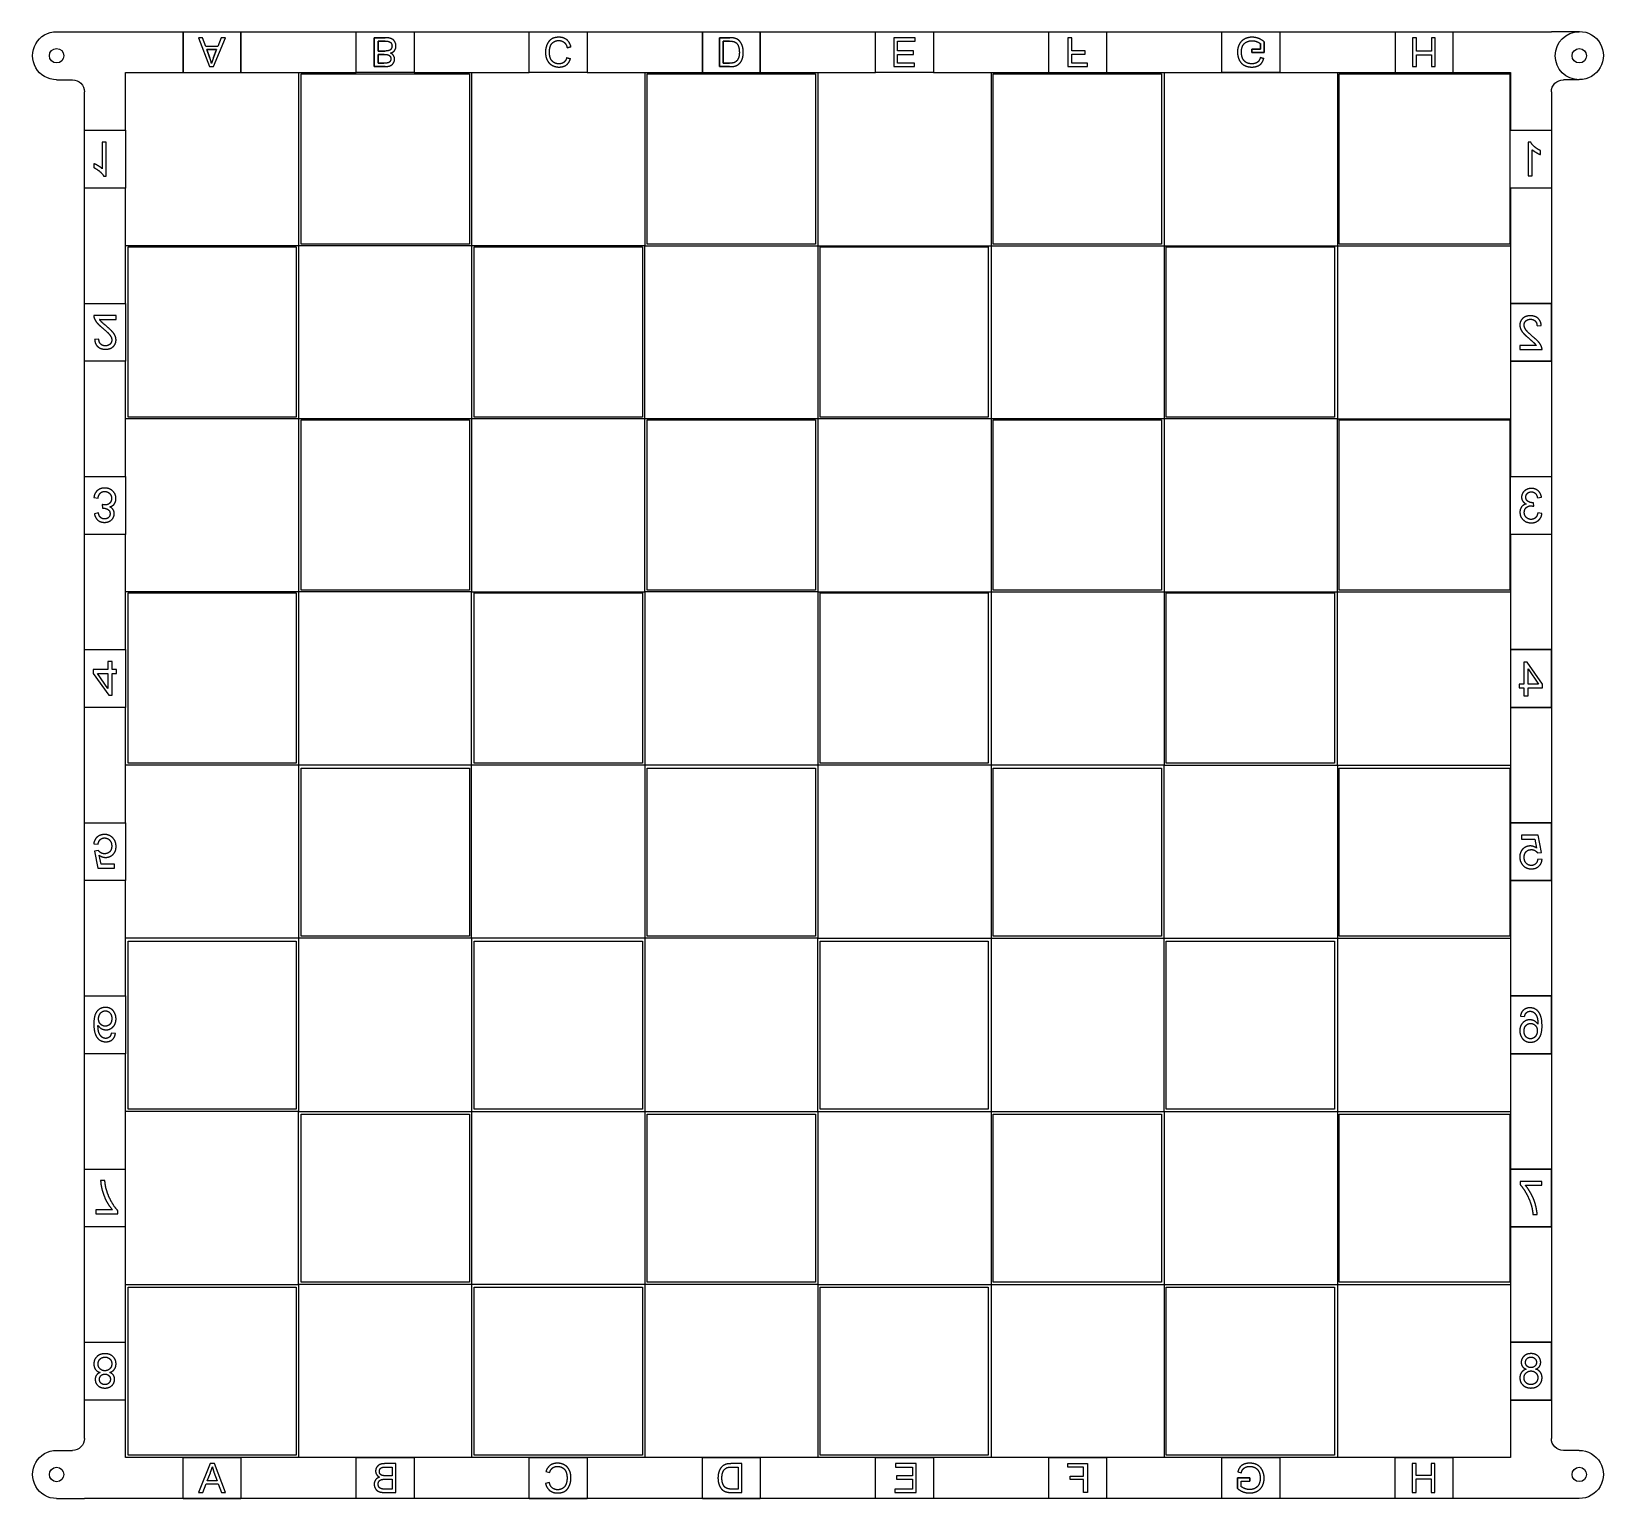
# Model space of a CAD drawing. Header units: millimetres. Extents: x 0 to 327, y -305 to 0.
import ezdxf

# ---------------------------------------------------------------- set-up
doc = ezdxf.new("R2010")
doc.units = ezdxf.units.MM
doc.layers.get('0').update_dxf_attribs({"linetype": 'CONTINUOUS'})

msp = doc.modelspace()

# ---------------------------------------------------------------- linework, layer by layer
for p, q in [((5.13, -0.13), (10.93, -0.13)), ((10.93, -0.13), (43.45, -0.13)), ((43.45, -0.13), (67.42, -0.13)), ((79.45, -0.13), (103.42, -0.13)), ((103.42, -8.63), (103.42, -0.13)), ((115.45, -0.13), (115.45, -8.63)), ((115.45, -0.13), (139.42, -0.13)), ((139.42, -0.13), (175.42, -0.13)), ((175.42, -8.63), (175.42, -0.13)), ((187.45, -0.13), (187.45, -8.63)), ((187.45, -0.13), (211.42, -0.13)), ((211.42, -8.63), (211.42, -0.13)), ((211.42, -0.13), (211.42, -0.13)), ((211.42, -0.13), (247.42, -0.13)), ((223.45, -0.13), (223.45, -0.13)), ((223.45, -0.13), (223.45, -8.63)), ((259.45, -0.13), (259.45, -8.63)), ((259.45, -0.13), (259.45, -0.13)), ((283.42, -0.13), (315.93, -0.13)), ((295.45, -0.13), (295.45, -0.13)), ((295.45, -0.13), (295.45, -8.63)), ((321.71, -0.13), (315.93, -0.13)), ((55.43, -8.63), (55.43, -80.63)), ((91.43, -8.63), (91.43, -116.63)), ((115.45, -8.63), (103.42, -8.63)), ((127.43, -8.63), (127.43, -44.63)), ((163.43, -8.63), (163.43, -152.63)), ((187.45, -8.63), (175.42, -8.63)), ((199.43, -8.63), (199.43, -44.63)), ((235.43, -8.63), (235.43, -44.63)), ((259.45, -8.63), (283.42, -8.63)), ((271.43, -8.63), (271.43, -80.63)), ((5.13, -10.13), (8.43, -10.13)), ((10.93, -292.63), (10.93, -12.63)), ((315.93, -12.63), (315.93, -292.63)), ((321.73, -10.13), (318.43, -10.13)), ((19.43, -20.62), (19.43, -32.65)), ((307.43, -20.62), (315.93, -20.62)), ((315.93, -20.62), (315.93, -32.65)), ((15.47, -23.13), (14.61, -23.13)), ((14.61, -23.13), (14.61, -28.61)), ((15.47, -30.16), (15.47, -23.13)), ((311.65, -23.1), (311.09, -23.1)), ((311.09, -23.1), (311.09, -30.13)), ((311.95, -30.13), (311.95, -24.66)), ((313.67, -25.69), (313.67, -24.86)), ((12.89, -27.57), (12.89, -28.41)), ((14.92, -30.16), (15.47, -30.16)), ((315.93, -32.65), (307.43, -32.65)), ((311.09, -30.13), (311.95, -30.13)), ((55.43, -44.63), (19.43, -44.63)), ((91.43, -44.63), (55.43, -44.63)), ((127.43, -44.63), (91.43, -44.63)), ((199.43, -44.63), (199.43, -152.63)), ((235.43, -44.63), (307.43, -44.63)), ((19.43, -56.62), (19.43, -68.65)), ((17.5, -59.13), (12.87, -59.13)), ((14.07, -59.96), (17.5, -59.96)), ((14.07, -59.96), (14.07, -59.96)), ((17.5, -59.96), (17.5, -59.13)), ((312.95, -61.32), (313.83, -61.23)), ((313.83, -61.23), (313.83, -61.23)), ((13.92, -64.04), (13.04, -64.14)), ((13.04, -64.14), (13.04, -64.14)), ((309.36, -65.41), (309.36, -66.23)), ((312.8, -65.41), (309.36, -65.41)), ((312.8, -65.41), (312.8, -65.41)), ((309.36, -66.23), (313.99, -66.23)), ((19.43, -92.62), (19.43, -80.63)), ((55.43, -80.63), (55.43, -116.63)), ((271.43, -80.63), (307.43, -80.63)), ((12.89, -96.98), (13.75, -97.09)), ((312.28, -98.82), (312.18, -98.06)), ((313.03, -97.07), (313.89, -96.92)), ((13.84, -100.19), (12.98, -100.35)), ((14.59, -98.45), (14.59, -98.45)), ((14.59, -98.45), (14.68, -99.2)), ((312.28, -98.82), (312.28, -98.82)), ((313.97, -100.28), (313.11, -100.17)), ((313.97, -100.28), (313.97, -100.28)), ((19.43, -128.62), (19.43, -104.65)), ((91.43, -116.63), (19.43, -116.63)), ((55.43, -116.63), (55.43, -152.63)), ((163.43, -116.63), (127.43, -116.63)), ((127.43, -116.63), (127.43, -188.63)), ((163.43, -116.63), (235.43, -116.63)), ((235.43, -116.63), (307.43, -116.63)), ((19.43, -128.62), (19.43, -140.65)), ((19.43, -164.62), (19.43, -140.65)), ((55.43, -152.63), (19.43, -152.63)), ((127.43, -152.63), (55.43, -152.63)), ((55.43, -152.63), (55.43, -224.63)), ((163.43, -152.63), (127.43, -152.63)), ((199.43, -152.63), (199.43, -188.63)), ((271.43, -152.63), (307.43, -152.63)), ((271.43, -152.63), (271.43, -188.63)), ((12.86, -169.01), (13.76, -169.09)), ((12.86, -169.01), (12.86, -169.01)), ((309.69, -167.18), (309.69, -168)), ((313.17, -167.18), (309.69, -167.18)), ((309.69, -168), (312.48, -168)), ((312.48, -168), (312.86, -169.88)), ((313.85, -170.78), (313.17, -167.18)), ((13.82, -170.38), (13.01, -170.49)), ((13.01, -170.49), (13.69, -174.08)), ((14.38, -173.26), (14, -171.38)), ((17.17, -173.26), (14.38, -173.26)), ((17.17, -174.08), (17.17, -173.26)), ((313.04, -170.88), (313.85, -170.78)), ((314, -172.25), (313.1, -172.18)), ((314, -172.25), (314, -172.25)), ((13.69, -174.08), (17.17, -174.08)), ((19.43, -200.62), (19.43, -176.65)), ((55.43, -188.63), (19.43, -188.63)), ((91.43, -188.63), (55.43, -188.63)), ((91.43, -188.63), (91.43, -296.63)), ((127.43, -188.63), (127.43, -260.63)), ((199.43, -188.63), (235.43, -188.63)), ((235.43, -188.63), (307.43, -188.63)), ((271.43, -188.63), (271.43, -224.63)), ((309.5, -204.85), (310.35, -204.91)), ((16.51, -208.35), (16.51, -208.35)), ((17.37, -208.42), (16.51, -208.35)), ((19.43, -248.65), (19.43, -212.65)), ((55.43, -224.63), (19.43, -224.63)), ((163.43, -224.63), (199.43, -224.63)), ((163.43, -224.63), (163.43, -296.63)), ((199.43, -224.63), (199.43, -296.63)), ((235.43, -224.63), (271.43, -224.63)), ((235.43, -224.63), (235.43, -296.63)), ((271.43, -224.63), (307.43, -224.63)), ((271.43, -224.63), (271.43, -296.63)), ((10.93, -236.62), (19.43, -236.62)), ((10.93, -248.65), (10.93, -236.62)), ((15.17, -239.02), (14.28, -239.02)), ((14.29, -239.02), (14.28, -239.02)), ((313.95, -239.18), (309.42, -239.18)), ((309.42, -239.18), (309.42, -239.85)), ((310.52, -240), (313.95, -240)), ((313.95, -240), (313.95, -239.18)), ((13.31, -245.1), (13.31, -245.93)), ((16.73, -245.1), (13.31, -245.1)), ((17.84, -245.93), (17.84, -245.26)), ((13.31, -245.93), (17.84, -245.93)), ((312.09, -246.09), (312.97, -246.09)), ((312.97, -246.09), (312.97, -246.09)), ((19.43, -248.65), (10.93, -248.65)), ((19.43, -260.63), (19.43, -248.65)), ((127.43, -260.63), (55.43, -260.63)), ((55.43, -260.63), (55.43, -296.63)), ((163.43, -260.63), (127.43, -260.63)), ((127.43, -260.63), (127.43, -296.63)), ((163.43, -260.63), (199.43, -260.63)), ((199.43, -260.63), (271.43, -260.63)), ((271.43, -260.63), (307.43, -260.63)), ((10.93, -272.62), (19.43, -272.62)), ((10.93, -284.65), (10.93, -272.62)), ((19.43, -284.65), (10.93, -284.65)), ((5.13, -295.13), (8.43, -295.13)), ((31.42, -305.13), (31.42, -296.63)), ((43.45, -296.63), (43.45, -305.13)), ((67.42, -296.63), (79.45, -296.63)), ((103.42, -296.63), (115.45, -296.63)), ((103.42, -305.13), (103.42, -296.63)), ((103.42, -296.63), (115.45, -296.63)), ((115.45, -296.63), (115.45, -305.13)), ((139.42, -296.63), (151.45, -296.63)), ((139.42, -305.13), (139.42, -296.63)), ((139.42, -296.63), (151.45, -296.63)), ((151.45, -296.63), (151.45, -305.13)), ((175.42, -296.63), (187.45, -296.63)), ((211.42, -296.63), (223.45, -296.63)), ((247.42, -296.63), (259.45, -296.63)), ((283.42, -296.63), (295.45, -296.63)), ((321.73, -295.13), (318.43, -295.13)), ((37.08, -297.88), (34.62, -303.88)), ((36.47, -301.42), (37.1, -299.76)), ((37.94, -297.88), (37.08, -297.88)), ((37.85, -299.66), (38.51, -301.42)), ((40.24, -303.88), (37.94, -297.88)), ((75.7, -297.88), (73.45, -297.88)), ((74.9, -300.4), (73.61, -300.4)), ((73.7, -298.59), (74.9, -298.59)), ((74.9, -298.59), (74.9, -300.4)), ((75.7, -297.88), (75.7, -297.88)), ((75.7, -303.88), (75.7, -297.88)), ((106.88, -299.53), (106.88, -299.53)), ((106.88, -299.53), (107.66, -299.71)), ((147.61, -297.88), (145.55, -297.88)), ((145.56, -298.59), (146.82, -298.59)), ((146.82, -298.59), (146.82, -303.18)), ((147.61, -297.88), (147.61, -297.88)), ((147.61, -303.88), (147.61, -297.88)), ((179.53, -297.88), (179.53, -298.59)), ((183.87, -297.88), (179.53, -297.88)), ((179.53, -298.59), (179.53, -298.59)), ((179.53, -298.59), (183.08, -298.59)), ((183.08, -300.43), (179.76, -300.43)), ((179.76, -300.43), (179.76, -301.13)), ((183.08, -298.59), (183.08, -300.43)), ((183.87, -303.88), (183.87, -297.88)), ((183.87, -297.88), (183.87, -297.88)), ((250.75, -299.56), (251.46, -299.76)), ((287, -297.88), (287, -303.88)), ((287.79, -297.88), (287, -297.88)), ((287.79, -300.35), (287.79, -297.88)), ((290.91, -300.35), (287.79, -300.35)), ((291.7, -297.88), (290.91, -297.88)), ((290.91, -297.88), (290.91, -300.35)), ((291.7, -303.88), (291.7, -297.88)), ((34.62, -303.88), (35.08, -303.88)), ((34.62, -303.88), (34.62, -303.88)), ((34.62, -303.88), (34.62, -303.88)), ((35.08, -303.88), (35.53, -303.88)), ((35.53, -303.88), (36.23, -302.07)), ((36.23, -302.07), (38.74, -302.07)), ((38.51, -301.42), (36.47, -301.42)), ((38.74, -302.07), (39.4, -303.88)), ((39.4, -303.88), (39.79, -303.88)), ((39.4, -303.88), (40.24, -303.88)), ((74.9, -303.18), (73.41, -303.18)), ((73.41, -303.88), (75.7, -303.88)), ((73.52, -301.11), (74.9, -301.11)), ((74.9, -301.11), (74.9, -303.18)), ((107.57, -301.78), (106.78, -301.98)), ((145.45, -303.88), (147.61, -303.88)), ((146.82, -303.18), (145.54, -303.18)), ((146.82, -303.18), (145.54, -303.18)), ((183.08, -303.18), (179.39, -303.18)), ((179.39, -303.18), (179.39, -303.88)), ((179.39, -303.88), (179.39, -303.88)), ((179.39, -303.88), (183.87, -303.88)), ((179.76, -301.13), (179.76, -301.13)), ((179.76, -301.13), (183.08, -301.13)), ((183.08, -301.13), (183.08, -303.18)), ((251.44, -301.53), (253.2, -301.53)), ((251.44, -302.65), (251.44, -301.53)), ((287, -303.88), (287.79, -303.88)), ((287.79, -301.05), (290.91, -301.05)), ((287.79, -303.88), (287.79, -301.05)), ((290.91, -301.05), (290.91, -303.88)), ((5.13, -305.13), (10.93, -305.13)), ((315.93, -305.13), (10.93, -305.13)), ((79.45, -305.13), (67.42, -305.13)), ((187.45, -305.13), (175.42, -305.13)), ((223.45, -305.13), (211.42, -305.13)), ((259.45, -305.13), (247.42, -305.13)), ((295.45, -305.13), (283.42, -305.13)), ((321.73, -305.13), (315.93, -305.13))]:
    msp.add_line(p, q)
for points in [[(307.43, -296.63), (19.43, -296.63), (19.43, -284.65), (19.43, -272.62), (19.43, -260.63), (55.43, -260.63), (55.43, -224.63), (91.43, -224.63), (163.43, -224.63), (163.43, -188.63), (91.43, -188.63), (91.43, -152.63), (91.43, -116.63), (127.43, -116.63), (127.43, -80.63), (127.43, -44.63), (163.43, -44.63), (199.43, -44.63), (235.43, -44.63), (235.43, -116.63), (235.43, -152.63), (163.43, -152.63), (163.43, -188.63), (199.43, -188.63), (199.43, -224.63), (235.43, -224.63), (235.43, -188.63), (235.43, -152.63), (271.43, -152.63), (271.43, -80.63), (163.43, -80.63), (91.43, -80.63), (19.43, -80.63), (19.43, -68.65), (10.93, -68.65), (10.93, -56.62), (19.43, -56.62), (19.43, -44.63), (19.43, -32.65), (10.93, -32.65), (10.93, -20.62), (19.43, -20.62), (19.43, -8.63), (31.42, -8.63), (31.42, -0.13), (31.42, -8.63), (43.45, -8.63), (43.45, -0.13), (43.45, -8.63), (67.42, -8.63), (67.42, -0.13), (79.45, -0.13), (79.45, -8.63), (103.42, -8.63), (103.42, -0.13), (115.45, -0.13), (115.45, -8.63), (151.45, -8.63), (151.45, -0.13), (151.45, -8.63), (175.42, -8.63), (175.42, -0.13), (187.45, -0.13), (187.45, -8.63), (223.45, -8.63), (247.42, -8.63), (247.42, -0.13), (247.42, -0.13), (283.42, -0.13), (283.42, -0.13), (283.42, -8.63), (295.45, -8.63), (307.43, -8.63), (307.43, -20.62), (315.93, -20.62), (315.93, -32.65), (307.43, -32.65), (307.43, -56.62), (307.43, -68.65), (315.93, -68.65), (315.93, -56.62), (307.43, -56.62), (315.93, -56.62), (315.93, -68.65), (307.43, -68.65), (307.43, -80.63), (307.43, -92.62), (315.93, -92.62), (315.93, -104.65), (307.43, -104.65), (307.43, -92.62), (315.93, -92.62), (315.93, -104.65), (307.43, -104.65), (307.43, -128.62), (307.43, -140.65), (315.93, -140.65), (315.93, -128.62), (307.43, -128.62), (315.93, -128.62), (315.93, -140.65), (307.43, -140.65), (307.43, -164.62), (315.93, -164.62), (315.93, -176.65), (307.43, -176.65), (315.93, -176.65), (315.93, -164.62), (307.43, -164.62), (307.43, -200.62), (315.93, -200.62), (315.93, -212.65), (307.43, -212.65), (315.93, -212.65), (315.93, -200.62), (307.43, -200.62), (307.43, -236.62), (307.43, -248.65), (315.93, -248.65), (315.93, -236.62), (307.43, -236.62), (315.93, -236.62), (315.93, -248.65), (307.43, -248.65), (307.43, -260.63), (307.43, -272.62), (307.43, -284.65), (315.93, -284.65), (315.93, -272.62), (307.43, -272.62), (315.93, -272.62), (315.93, -284.65), (307.43, -284.65)], [(34.62, -1.38), (36.93, -7.38), (37.78, -7.38), (40.24, -1.38), (39.34, -1.38), (38.64, -3.2), (36.13, -3.2), (35.47, -1.38)], [(36.93, -7.38), (37.78, -7.38), (40.24, -1.38), (39.34, -1.38), (38.64, -3.2), (36.13, -3.2), (35.47, -1.38), (34.62, -1.38)], [(67.42, -0.13), (79.45, -0.13), (79.45, -8.63), (67.42, -8.63)], [(71.17, -1.38), (71.17, -7.38), (73.42, -7.38), (71.17, -7.38)], [(73.45, -1.38), (71.17, -1.38)], [(71.96, -2.09), (73.45, -2.09)], [(73.35, -4.15), (71.96, -4.15), (71.96, -2.09), (71.96, -4.15)], [(139.42, -8.63), (139.42, -0.13)], [(142.95, -1.38), (142.95, -7.38), (145.02, -7.38), (142.95, -7.38)], [(145.12, -1.38), (142.95, -1.38)], [(143.75, -2.09), (145.03, -2.09)], [(145.01, -6.67), (143.75, -6.67), (143.75, -2.09), (143.75, -6.67)], [(179.19, -1.38), (179.19, -7.38), (183.53, -7.38), (183.53, -6.67), (179.99, -6.67), (179.99, -4.84), (183.31, -4.84), (183.31, -4.13), (179.99, -4.13), (179.99, -2.09), (183.67, -2.09), (183.67, -1.38)], [(179.19, -7.38), (183.53, -7.38), (183.53, -6.67), (179.99, -6.67), (179.99, -4.84), (183.31, -4.84), (183.31, -4.13), (179.99, -4.13), (179.99, -2.09), (183.67, -2.09), (183.67, -1.38), (179.19, -1.38)], [(215.41, -1.38), (215.41, -7.38), (219.46, -7.38), (219.46, -6.67), (216.2, -6.67), (216.2, -4.82), (219.02, -4.82), (219.02, -4.11), (216.2, -4.11), (216.2, -1.38)], [(215.41, -7.38), (219.46, -7.38), (219.46, -6.67), (216.2, -6.67), (216.2, -4.82), (219.02, -4.82), (219.02, -4.11), (216.2, -4.11), (216.2, -1.38), (215.41, -1.38)], [(253.67, -3.74), (253.67, -4.44), (256.21, -4.44), (256.21, -2.22), (256.21, -4.44), (253.67, -4.44)], [(255.43, -2.62), (255.43, -3.74), (253.67, -3.74), (255.43, -3.74)], [(287.08, -1.38), (287.08, -7.38), (287.87, -7.38), (287.87, -4.92), (290.99, -4.92), (290.99, -7.38), (291.79, -7.38), (291.79, -1.38), (290.99, -1.38), (290.99, -4.21), (287.87, -4.21), (287.87, -1.38)], [(287.08, -7.38), (287.87, -7.38), (287.87, -4.92), (290.99, -4.92), (290.99, -7.38), (291.79, -7.38), (291.79, -1.38), (290.99, -1.38), (290.99, -4.21), (287.87, -4.21), (287.87, -1.38), (287.08, -1.38)], [(287.08, -7.38), (287.87, -7.38), (287.87, -4.92), (290.99, -4.92), (290.99, -7.38), (291.79, -7.38), (291.79, -1.38), (290.99, -1.38), (290.99, -4.21), (287.87, -4.21), (287.87, -1.38), (287.08, -1.38), (287.08, -7.38), (287.87, -7.38), (287.87, -4.92), (290.99, -4.92), (290.99, -7.38), (291.79, -7.38), (291.79, -1.38), (290.99, -1.38), (290.99, -4.21), (287.87, -4.21), (287.87, -1.38), (287.08, -1.38)], [(36.36, -3.85), (38.39, -3.85), (37.76, -5.51), (38.39, -3.85)], [(37.01, -5.61), (36.36, -3.85)], [(71.96, -4.86), (73.26, -4.86)], [(73.16, -6.67), (71.96, -6.67), (71.96, -4.86), (71.96, -6.67)], [(111.98, -5.74), (111.2, -5.55)], [(111.29, -3.49), (112.08, -3.29)], [(256.12, -5.7), (255.4, -5.51)], [(55.99, -26.6), (55.99, -8.87), (73.47, -8.87), (90.95, -8.87), (90.95, -26.6), (90.95, -44.33), (73.47, -44.33), (55.99, -44.33)], [(127.93, -26.6), (127.93, -8.87), (145.41, -8.87), (162.89, -8.87), (162.89, -26.6), (162.89, -44.33), (145.41, -44.33), (127.93, -44.33)], [(199.88, -26.6), (199.88, -8.87), (217.36, -8.87), (234.84, -8.87), (234.84, -26.6), (234.84, -44.33), (217.36, -44.33), (199.88, -44.33)], [(259.45, -8.63), (247.42, -8.63)], [(271.82, -26.6), (271.82, -8.87), (289.56, -8.87), (307.29, -8.87), (307.29, -26.6), (307.29, -44.33), (289.56, -44.33), (271.82, -44.33)], [(20.01, -62.57), (20.01, -44.84), (37.49, -44.84), (54.97, -44.84), (54.97, -62.57), (54.97, -80.31), (37.49, -80.31), (20.01, -80.31)], [(91.96, -62.57), (91.96, -44.84), (109.44, -44.84), (126.92, -44.84), (126.92, -62.57), (126.92, -80.31), (109.44, -80.31), (91.96, -80.31)], [(163.9, -62.57), (163.9, -44.84), (181.38, -44.84), (198.86, -44.84), (198.86, -62.57), (198.86, -80.31), (181.38, -80.31), (163.9, -80.31)], [(235.85, -62.57), (235.85, -44.84), (253.33, -44.84), (270.81, -44.84), (270.81, -62.57), (270.81, -80.31), (253.33, -80.31), (235.85, -80.31)], [(55.99, -98.55), (55.99, -80.81), (73.47, -80.81), (90.95, -80.81), (90.95, -98.55), (90.95, -116.28), (73.47, -116.28), (55.99, -116.28)], [(127.93, -98.55), (127.93, -80.81), (145.41, -80.81), (162.89, -80.81), (162.89, -98.55), (162.89, -116.28), (145.41, -116.28), (127.93, -116.28)], [(199.88, -98.55), (199.88, -80.81), (217.36, -80.81), (234.84, -80.81), (234.84, -98.55), (234.84, -116.28), (217.36, -116.28), (199.88, -116.28)], [(271.82, -98.55), (271.82, -80.81), (289.56, -80.81), (307.29, -80.81), (307.29, -98.55), (307.29, -116.28), (289.56, -116.28), (271.82, -116.28)], [(10.93, -92.62), (19.43, -92.62), (19.43, -104.65), (10.93, -104.65)], [(20.01, -134.52), (20.01, -116.79), (37.49, -116.79), (54.97, -116.79), (54.97, -134.52), (54.97, -152.25), (37.49, -152.25), (20.01, -152.25)], [(91.96, -134.52), (91.96, -116.79), (109.44, -116.79), (126.92, -116.79), (126.92, -134.52), (126.92, -152.25), (109.44, -152.25), (91.96, -152.25)], [(163.9, -134.52), (163.9, -116.79), (181.38, -116.79), (198.86, -116.79), (198.86, -134.52), (198.86, -152.25), (181.38, -152.25), (163.9, -152.25)], [(235.85, -134.52), (235.85, -116.79), (253.33, -116.79), (270.81, -116.79), (270.81, -134.52), (270.81, -152.25), (253.33, -152.25), (235.85, -152.25)], [(19.43, -128.62), (19.43, -140.65), (10.93, -140.65), (10.93, -128.62)], [(17.6, -133.55), (17.6, -132.77), (16.66, -132.77), (16.66, -131.09), (15.8, -131.09), (15.8, -132.77), (12.76, -132.77), (12.76, -133.55), (15.96, -138.09), (16.66, -138.09), (16.66, -133.55)], [(13.61, -133.55), (15.8, -133.55), (15.8, -136.71)], [(310.21, -135.77), (309.26, -135.77), (309.26, -136.56), (310.21, -136.56), (310.21, -138.23), (311.07, -138.23), (311.07, -136.56), (314.1, -136.56), (314.1, -135.77), (310.91, -131.23), (310.21, -131.23)], [(313.26, -135.77), (311.07, -135.77), (311.07, -132.61)], [(55.99, -170.74), (55.99, -153.26), (73.47, -153.26), (90.95, -153.26), (90.95, -170.74), (90.95, -188.22), (73.47, -188.22), (55.99, -188.22)], [(127.93, -170.74), (127.93, -153.26), (145.41, -153.26), (162.89, -153.26), (162.89, -170.74), (162.89, -188.22), (145.41, -188.22), (127.93, -188.22)], [(199.88, -170.74), (199.88, -153.26), (217.36, -153.26), (234.84, -153.26), (234.84, -170.74), (234.84, -188.22), (217.36, -188.22), (199.88, -188.22)], [(271.82, -170.74), (271.82, -153.26), (289.56, -153.26), (307.29, -153.26), (307.29, -170.74), (307.29, -188.22), (289.56, -188.22), (271.82, -188.22)], [(19.43, -164.62), (19.43, -176.65), (10.93, -176.65), (10.93, -164.62)], [(20.01, -206.72), (20.01, -189.24), (37.49, -189.24), (54.97, -189.24), (54.97, -206.72), (54.97, -224.2), (37.49, -224.2), (20.01, -224.2)], [(91.96, -206.72), (91.96, -189.24), (109.44, -189.24), (126.92, -189.24), (126.92, -206.72), (126.92, -224.2), (109.44, -224.2), (91.96, -224.2)], [(163.9, -206.72), (163.9, -189.24), (181.38, -189.24), (198.86, -189.24), (198.86, -206.72), (198.86, -224.2), (181.38, -224.2), (163.9, -224.2)], [(235.85, -206.72), (235.85, -189.24), (253.33, -189.24), (270.81, -189.24), (270.81, -206.72), (270.81, -224.2), (253.33, -224.2), (235.85, -224.2)], [(19.43, -212.65), (10.93, -212.65), (10.93, -200.62), (19.43, -200.62)], [(55.99, -242.69), (55.99, -225.21), (73.47, -225.21), (90.95, -225.21), (90.95, -242.69), (90.95, -260.17), (73.47, -260.17), (55.99, -260.17)], [(127.93, -242.69), (127.93, -225.21), (145.41, -225.21), (162.89, -225.21), (162.89, -242.69), (162.89, -260.17), (145.41, -260.17), (127.93, -260.17)], [(199.88, -242.69), (199.88, -225.21), (217.36, -225.21), (234.84, -225.21), (234.84, -242.69), (234.84, -260.17), (217.36, -260.17), (199.88, -260.17)], [(271.82, -242.69), (271.82, -225.21), (289.56, -225.21), (307.29, -225.21), (307.29, -242.69), (307.29, -260.17), (289.56, -260.17), (271.82, -260.17)], [(20.01, -278.66), (20.01, -261.18), (37.49, -261.18), (54.97, -261.18), (54.97, -278.66), (54.97, -296.14), (37.49, -296.14), (20.01, -296.14)], [(91.96, -278.66), (91.96, -261.18), (109.44, -261.18), (126.92, -261.18), (126.92, -278.66), (126.92, -296.14), (109.44, -296.14), (91.96, -296.14)], [(163.9, -278.66), (163.9, -261.18), (181.38, -261.18), (198.86, -261.18), (198.86, -278.66), (198.86, -296.14), (181.38, -296.14), (163.9, -296.14)], [(235.85, -278.66), (235.85, -261.18), (253.33, -261.18), (270.81, -261.18), (270.81, -278.66), (270.81, -296.14), (253.33, -296.14), (235.85, -296.14)], [(16.17, -278.93)], [(16.17, -278.93)], [(310.69, -278.24)], [(310.69, -278.24)], [(31.42, -296.63), (43.45, -296.63)], [(79.45, -305.13), (67.42, -305.13), (67.42, -296.63), (79.45, -296.63)], [(175.42, -305.13), (175.42, -296.63), (187.45, -296.63), (187.45, -305.13)], [(211.42, -305.13), (211.42, -296.63), (223.45, -296.63), (223.45, -305.13)], [(247.42, -305.13), (247.42, -296.63), (259.45, -296.63), (259.45, -305.13)], [(283.42, -305.13), (283.42, -296.63), (295.45, -296.63), (295.45, -305.13)], [(72.3, -300.69)], [(72.3, -300.69)], [(74.05, -298.59)], [(74.05, -298.59)], [(147.61, -297.88), (147.61, -297.88)], [(215.41, -298.59), (215.41, -298.59), (215.41, -297.88), (219.46, -297.88), (219.46, -297.88), (219.46, -303.88), (218.66, -303.88), (218.66, -303.88), (218.66, -301.16), (215.85, -301.16), (215.85, -300.45), (218.66, -300.45), (218.66, -298.59)], [(250.66, -300.82), (250.66, -303.05)], [(253.2, -300.83), (250.66, -300.82)], [(253.2, -301.53), (253.2, -300.83)], [(290.91, -300.35), (287.79, -300.35), (287.79, -297.88), (287, -297.88), (287, -303.88), (287.79, -303.88), (287.79, -301.05), (290.91, -301.05), (290.91, -303.88), (291.7, -303.88), (291.7, -297.88), (290.91, -297.88)], [(35.08, -303.88), (35.08, -303.88)], [(74.02, -303.88)], [(74.02, -303.88)], [(111.46, -303)], [(43.45, -305.13), (31.42, -305.13)], [(115.45, -305.13), (103.42, -305.13)], [(151.45, -305.13), (139.42, -305.13)]]:
    msp.add_lwpolyline(points, close=True)
for points in [[(3.63, -5.13, -0.998996), (6.63, -5.13, -0.998996)], [(320.23, -5.13, -0.996204), (323.23, -5.13, -0.000002), (323.23, -5.13, -0.996204), (320.23, -5.13, -0.000002)], [(320.23, -5.13, 0)], [(3.63, -300.13, -0.998996), (6.63, -300.13, -0.998996)], [(320.23, -300.13, -0.996204), (323.23, -300.13, -0.996204)]]:
    msp.add_lwpolyline(points, format="xyb", close=True)
at = {"extrusion": (0, 0, -1)}
for centre, radius, start, end in [((-5.13, -5.13), 5, -90.0257, 90.0257), ((-321.73, -5.13), 5, -90, 90), ((-321.76, -5.08), 5, 89.9554, 270.0446), ((-8.43, -12.63), 2.5, 90, 180), ((-318.43, -12.63), 2.5, 0, 89.9998), ((-8.43, -292.63), 2.5, 179.9998, 270), ((-318.43, -292.63), 2.5, -89.9998, 0.0002), ((-5.13, -300.13), 5, -90.0446, 90.0446), ((-321.74, -300.13), 5, 89.9554, 270.0446)]:
    msp.add_arc(centre, radius, start, end, dxfattribs=at)
for points in [[(74.42, -1.48), (74.03, -1.38), (73.45, -1.38)], [(74.42, -1.48), (74.03, -1.38), (73.45, -1.38)], [(73.45, -2.09), (73.84, -2.09), (74, -2.12)], [(73.45, -2.09), (73.84, -2.09), (74, -2.12)], [(74, -2.12), (74.27, -2.17), (74.45, -2.28)], [(74, -2.12), (74.27, -2.17), (74.45, -2.28)], [(75.08, -1.78), (74.82, -1.58), (74.42, -1.48)], [(75.08, -1.78), (74.82, -1.58), (74.42, -1.48)], [(74.45, -2.28), (74.64, -2.4), (74.76, -2.62)], [(74.45, -2.28), (74.64, -2.4), (74.76, -2.62)], [(74.87, -3.12), (74.87, -3.46), (74.7, -3.7)], [(74.87, -3.12), (74.87, -3.46), (74.7, -3.7)], [(74.76, -2.62), (74.87, -2.84), (74.87, -3.12)], [(74.76, -2.62), (74.87, -2.84), (74.87, -3.12)], [(75.52, -2.34), (75.34, -1.98), (75.08, -1.78)], [(75.52, -2.34), (75.34, -1.98), (75.08, -1.78)], [(75.41, -4.03), (75.7, -3.65), (75.7, -3.12)], [(75.41, -4.03), (75.7, -3.65), (75.7, -3.12)], [(75.7, -3.12), (75.7, -2.7), (75.52, -2.34)], [(75.7, -3.12), (75.7, -2.7), (75.52, -2.34)], [(107.1, -2.82), (106.78, -3.57), (106.78, -4.43)], [(107.1, -2.82), (106.78, -3.57), (106.78, -4.43)], [(108.02, -1.67), (107.41, -2.07), (107.1, -2.82)], [(108.02, -1.67), (107.41, -2.07), (107.1, -2.82)], [(107.6, -4.43), (107.6, -3.67), (107.82, -3.1)], [(107.6, -4.43), (107.6, -3.67), (107.82, -3.1)], [(107.82, -3.1), (108.04, -2.52), (108.52, -2.24)], [(107.82, -3.1), (108.04, -2.52), (108.52, -2.24)], [(109.6, -1.28), (108.63, -1.28), (108.02, -1.67)], [(109.6, -1.28), (108.63, -1.28), (108.02, -1.67)], [(108.52, -2.24), (108.99, -1.96), (109.53, -1.96)], [(108.52, -2.24), (108.99, -1.96), (109.53, -1.96)], [(109.53, -1.96), (110.2, -1.96), (110.66, -2.34)], [(109.53, -1.96), (110.2, -1.96), (110.66, -2.34)], [(111.19, -1.79), (110.54, -1.28), (109.6, -1.28)], [(111.19, -1.79), (110.54, -1.28), (109.6, -1.28)], [(110.66, -2.34), (111.13, -2.73), (111.29, -3.49)], [(110.66, -2.34), (111.13, -2.73), (111.29, -3.49)], [(112.08, -3.29), (111.83, -2.31), (111.19, -1.79)], [(112.08, -3.29), (111.83, -2.31), (111.19, -1.79)], [(145.03, -2.09), (145.62, -2.09), (145.96, -2.2)], [(145.03, -2.09), (145.62, -2.09), (145.96, -2.2)], [(146.08, -1.48), (145.66, -1.38), (145.12, -1.38)], [(146.08, -1.48), (145.66, -1.38), (145.12, -1.38)], [(145.96, -2.2), (146.3, -2.31), (146.5, -2.51)], [(145.96, -2.2), (146.3, -2.31), (146.5, -2.51)], [(146.8, -1.79), (146.5, -1.59), (146.08, -1.48)], [(146.8, -1.79), (146.5, -1.59), (146.08, -1.48)], [(146.5, -2.51), (146.78, -2.79), (146.94, -3.27)], [(146.5, -2.51), (146.78, -2.79), (146.94, -3.27)], [(147.34, -2.33), (147.09, -1.98), (146.8, -1.79)], [(147.34, -2.33), (147.09, -1.98), (146.8, -1.79)], [(147.75, -3.2), (147.59, -2.68), (147.34, -2.33)], [(147.75, -3.2), (147.59, -2.68), (147.34, -2.33)], [(147.91, -4.42), (147.91, -3.73), (147.75, -3.2)], [(147.91, -4.42), (147.91, -3.73), (147.75, -3.2)], [(251.03, -2.75), (250.66, -3.47), (250.66, -4.35)], [(251.03, -2.75), (250.66, -3.47), (250.66, -4.35)], [(252.12, -1.66), (251.39, -2.04), (251.03, -2.75)], [(252.12, -1.66), (251.39, -2.04), (251.03, -2.75)], [(251.48, -4.4), (251.48, -3.6), (251.75, -3.06)], [(251.48, -4.4), (251.48, -3.6), (251.75, -3.06)], [(251.75, -3.06), (252.03, -2.52), (252.56, -2.26)], [(251.75, -3.06), (252.03, -2.52), (252.56, -2.26)], [(253.72, -1.28), (252.84, -1.28), (252.12, -1.66)], [(253.72, -1.28), (252.84, -1.28), (252.12, -1.66)], [(252.56, -2.26), (253.08, -2), (253.68, -2)], [(252.56, -2.26), (253.08, -2), (253.68, -2)], [(253.68, -2), (254.19, -2), (254.68, -2.19)], [(253.68, -2), (254.19, -2), (254.68, -2.19)], [(255, -1.52), (254.38, -1.28), (253.72, -1.28)], [(255, -1.52), (254.38, -1.28), (253.72, -1.28)], [(254.68, -2.19), (255.18, -2.39), (255.43, -2.62)], [(254.68, -2.19), (255.18, -2.39), (255.43, -2.62)], [(256.21, -2.22), (255.62, -1.75), (255, -1.52)], [(256.21, -2.22), (255.62, -1.75), (255, -1.52)], [(37.34, -6.75), (37.22, -6.17), (37.01, -5.61)], [(37.34, -6.75), (37.22, -6.17), (37.01, -5.61)], [(37.76, -5.51), (37.48, -6.26), (37.34, -6.75)], [(37.76, -5.51), (37.48, -6.26), (37.34, -6.75)], [(73.26, -4.86), (73.79, -4.86), (74.02, -4.93)], [(73.26, -4.86), (73.79, -4.86), (74.02, -4.93)], [(74.23, -4.05), (73.92, -4.15), (73.35, -4.15)], [(74.23, -4.05), (73.92, -4.15), (73.35, -4.15)], [(74.02, -4.93), (74.32, -5.02), (74.47, -5.23)], [(74.02, -4.93), (74.32, -5.02), (74.47, -5.23)], [(74.48, -6.28), (74.34, -6.51), (74.07, -6.59)], [(74.48, -6.28), (74.34, -6.51), (74.07, -6.59)], [(74.7, -3.7), (74.53, -3.95), (74.23, -4.05)], [(74.7, -3.7), (74.53, -3.95), (74.23, -4.05)], [(74.47, -5.23), (74.63, -5.44), (74.63, -5.75)], [(74.47, -5.23), (74.63, -5.44), (74.63, -5.75)], [(74.63, -5.75), (74.63, -6.05), (74.48, -6.28)], [(74.63, -5.75), (74.63, -6.05), (74.48, -6.28)], [(74.57, -4.57), (75.11, -4.42), (75.41, -4.03)], [(74.57, -4.57), (75.11, -4.42), (75.41, -4.03)], [(75.2, -5.12), (74.99, -4.78), (74.57, -4.57)], [(75.2, -5.12), (74.99, -4.78), (74.57, -4.57)], [(75.17, -6.64), (75.41, -6.26), (75.41, -5.85)], [(75.17, -6.64), (75.41, -6.26), (75.41, -5.85)], [(75.41, -5.85), (75.41, -5.46), (75.2, -5.12)], [(75.41, -5.85), (75.41, -5.46), (75.2, -5.12)], [(106.78, -4.43), (106.78, -5.36), (107.14, -6.06)], [(106.78, -4.43), (106.78, -5.36), (107.14, -6.06)], [(107.14, -6.06), (107.5, -6.76), (108.16, -7.12)], [(107.14, -6.06), (107.5, -6.76), (108.16, -7.12)], [(107.79, -5.58), (107.6, -5.02), (107.6, -4.43)], [(107.79, -5.58), (107.6, -5.02), (107.6, -4.43)], [(108.44, -6.47), (107.98, -6.14), (107.79, -5.58)], [(108.44, -6.47), (107.98, -6.14), (107.79, -5.58)], [(109.6, -6.81), (108.9, -6.81), (108.44, -6.47)], [(109.6, -6.81), (108.9, -6.81), (108.44, -6.47)], [(110.59, -6.51), (110.2, -6.81), (109.6, -6.81)], [(110.59, -6.51), (110.2, -6.81), (109.6, -6.81)], [(111.2, -5.55), (110.99, -6.21), (110.59, -6.51)], [(111.2, -5.55), (110.99, -6.21), (110.59, -6.51)], [(111.13, -7.03), (111.74, -6.57), (111.98, -5.74)], [(111.13, -7.03), (111.74, -6.57), (111.98, -5.74)], [(146.78, -5.87), (146.48, -6.38), (146.03, -6.55)], [(146.78, -5.87), (146.48, -6.38), (146.03, -6.55)], [(147.09, -4.43), (147.09, -5.37), (146.78, -5.87)], [(147.09, -4.43), (147.09, -5.37), (146.78, -5.87)], [(146.94, -3.27), (147.09, -3.75), (147.09, -4.43)], [(146.94, -3.27), (147.09, -3.75), (147.09, -4.43)], [(146.97, -6.87), (147.44, -6.47), (147.68, -5.84)], [(146.97, -6.87), (147.44, -6.47), (147.68, -5.84)], [(147.68, -5.84), (147.91, -5.22), (147.91, -4.42)], [(147.68, -5.84), (147.91, -5.22), (147.91, -4.42)], [(250.66, -4.35), (250.66, -5.23), (251.02, -5.99)], [(250.66, -4.35), (250.66, -5.23), (251.02, -5.99)], [(251.02, -5.99), (251.39, -6.75), (252.08, -7.12)], [(251.02, -5.99), (251.39, -6.75), (252.08, -7.12)], [(251.71, -5.61), (251.48, -5.05), (251.48, -4.4)], [(251.71, -5.61), (251.48, -5.05), (251.48, -4.4)], [(252.08, -6.2), (251.84, -5.93), (251.71, -5.61)], [(252.08, -6.2), (251.84, -5.93), (251.71, -5.61)], [(252.72, -6.64), (252.33, -6.47), (252.08, -6.2)], [(252.72, -6.64), (252.33, -6.47), (252.08, -6.2)], [(255.07, -6.23), (254.86, -6.49), (254.49, -6.65)], [(255.07, -6.23), (254.86, -6.49), (254.49, -6.65)], [(255.4, -5.51), (255.27, -5.97), (255.07, -6.23)], [(255.4, -5.51), (255.27, -5.97), (255.07, -6.23)], [(255.66, -6.69), (255.96, -6.31), (256.12, -5.7)], [(255.66, -6.69), (255.96, -6.31), (256.12, -5.7)], [(74.07, -6.59), (73.81, -6.67), (73.16, -6.67)], [(74.07, -6.59), (73.81, -6.67), (73.16, -6.67)], [(73.42, -7.38), (74.11, -7.38), (74.52, -7.2)], [(73.42, -7.38), (74.11, -7.38), (74.52, -7.2)], [(74.52, -7.2), (74.94, -7.02), (75.17, -6.64)], [(74.52, -7.2), (74.94, -7.02), (75.17, -6.64)], [(108.16, -7.12), (108.82, -7.48), (109.61, -7.48)], [(108.16, -7.12), (108.82, -7.48), (109.61, -7.48)], [(109.61, -7.48), (110.51, -7.48), (111.13, -7.03)], [(109.61, -7.48), (110.51, -7.48), (111.13, -7.03)], [(146.03, -6.55), (145.71, -6.67), (145.01, -6.67)], [(146.03, -6.55), (145.71, -6.67), (145.01, -6.67)], [(145.02, -7.38), (145.72, -7.38), (146.09, -7.3)], [(145.02, -7.38), (145.72, -7.38), (146.09, -7.3)], [(146.09, -7.3), (146.6, -7.18), (146.97, -6.87)], [(146.09, -7.3), (146.6, -7.18), (146.97, -6.87)], [(252.08, -7.12), (252.77, -7.48), (253.66, -7.48)], [(252.08, -7.12), (252.77, -7.48), (253.66, -7.48)], [(253.67, -6.81), (253.12, -6.81), (252.72, -6.64)], [(253.67, -6.81), (253.12, -6.81), (252.72, -6.64)], [(253.66, -7.48), (254.31, -7.48), (254.84, -7.27)], [(253.66, -7.48), (254.31, -7.48), (254.84, -7.27)], [(254.49, -6.65), (254.12, -6.81), (253.67, -6.81)], [(254.49, -6.65), (254.12, -6.81), (253.67, -6.81)], [(254.84, -7.27), (255.36, -7.06), (255.66, -6.69)], [(254.84, -7.27), (255.36, -7.06), (255.66, -6.69)], [(312.41, -24.04), (311.87, -23.56), (311.65, -23.1)], [(311.95, -24.66), (312.26, -24.95), (312.77, -25.25)], [(313.67, -24.86), (312.95, -24.52), (312.41, -24.04)], [(312.77, -25.25), (313.27, -25.54), (313.67, -25.69)], [(13.8, -28.02), (13.29, -27.72), (12.89, -27.57)], [(12.89, -28.4), (13.61, -28.74), (14.15, -29.23)], [(14.61, -28.61), (14.3, -28.31), (13.8, -28.02)], [(14.15, -29.23), (14.69, -29.71), (14.92, -30.16)], [(12.87, -59.13), (12.86, -59.44), (12.97, -59.73)], [(12.97, -59.73), (13.15, -60.2), (13.54, -60.66)], [(13.54, -60.66), (13.93, -61.12), (14.66, -61.72)], [(14.43, -60.42), (14.21, -60.19), (14.07, -59.96)], [(14.07, -59.96), (14.07, -59.96), (14.07, -59.96)], [(15.42, -61.3), (14.65, -60.66), (14.43, -60.42)], [(14.66, -61.72), (15.81, -62.66), (16.21, -63.2)], [(16.75, -62.54), (16.35, -62.09), (15.42, -61.3)], [(309.96, -59.76), (309.37, -60.32), (309.37, -61.15)], [(309.37, -61.15), (309.37, -61.57), (309.55, -61.97)], [(309.55, -61.97), (309.72, -62.38), (310.12, -62.83)], [(311.56, -59.2), (310.55, -59.2), (309.96, -59.76)], [(310.26, -61.13), (310.26, -60.62), (310.62, -60.27)], [(310.66, -62.16), (310.26, -61.61), (310.26, -61.13)], [(310.62, -60.27), (310.99, -59.92), (311.57, -59.92)], [(313.15, -59.72), (312.55, -59.2), (311.56, -59.2)], [(311.57, -59.92), (312.2, -59.92), (312.57, -60.29)], [(312.57, -60.29), (312.94, -60.66), (312.95, -61.32)], [(313.83, -61.23), (313.74, -60.24), (313.15, -59.72)], [(313.83, -61.23), (313.83, -61.23), (313.83, -61.23)], [(13.04, -64.14), (13.13, -65.12), (13.72, -65.64)], [(13.04, -64.14), (13.04, -64.14), (13.04, -64.14)], [(14.3, -65.08), (13.92, -64.7), (13.92, -64.05)], [(15.29, -65.45), (14.67, -65.45), (14.3, -65.08)], [(16.24, -65.1), (15.88, -65.45), (15.29, -65.45)], [(16.21, -63.2), (16.61, -63.75), (16.61, -64.24)], [(16.61, -64.24), (16.61, -64.75), (16.24, -65.1)], [(17.32, -63.39), (17.15, -62.99), (16.75, -62.54)], [(16.9, -65.6), (17.49, -65.04), (17.49, -64.22)], [(17.49, -64.22), (17.49, -63.8), (17.32, -63.39)], [(310.12, -62.83), (310.51, -63.28), (311.44, -64.06)], [(312.2, -63.64), (311.06, -62.71), (310.66, -62.16)], [(311.44, -64.06), (312.21, -64.71), (312.43, -64.94)], [(313.32, -64.7), (312.94, -64.25), (312.2, -63.64)], [(312.43, -64.94), (312.65, -65.17), (312.8, -65.41)], [(312.8, -65.41), (312.8, -65.41), (312.8, -65.41)], [(313.89, -65.64), (313.71, -65.16), (313.32, -64.7)], [(13.72, -65.64), (14.31, -66.16), (15.31, -66.16)], [(15.31, -66.16), (16.32, -66.16), (16.9, -65.6)], [(313.99, -66.23), (314, -65.92), (313.89, -65.64)], [(13.59, -95.56), (12.98, -96.11), (12.89, -96.98)], [(15.12, -95.01), (14.19, -95.01), (13.59, -95.56)], [(13.75, -97.09), (13.9, -96.36), (14.25, -96.04)], [(14.25, -96.04), (14.61, -95.72), (15.12, -95.72)], [(16.81, -95.65), (16.14, -95.01), (15.12, -95.01)], [(15.12, -95.72), (15.73, -95.72), (16.14, -96.14)], [(16.14, -96.14), (16.56, -96.56), (16.56, -97.18)], [(16.56, -97.18), (16.56, -97.77), (16.18, -98.16)], [(17.47, -97.2), (17.47, -96.28), (16.81, -95.65)], [(17.13, -98.33), (17.47, -97.88), (17.47, -97.2)], [(309.99, -96.02), (309.73, -96.45), (309.73, -96.92)], [(309.73, -96.92), (309.73, -97.38), (309.98, -97.75)], [(309.98, -97.75), (310.22, -98.12), (310.7, -98.34)], [(310.73, -95.35), (310.25, -95.6), (309.99, -96.02)], [(310.62, -96.9), (310.62, -96.43), (310.94, -96.12)], [(311.06, -97.79), (310.62, -97.5), (310.62, -96.9)], [(311.78, -95.1), (311.21, -95.1), (310.73, -95.35)], [(310.94, -96.12), (311.26, -95.81), (311.76, -95.81)], [(312.05, -98.07), (311.5, -98.07), (311.06, -97.79)], [(311.76, -95.81), (312.26, -95.81), (312.6, -96.13)], [(313.17, -95.58), (312.61, -95.1), (311.78, -95.1)], [(312.18, -98.06), (312.1, -98.07), (312.05, -98.07)], [(312.6, -96.13), (312.93, -96.44), (313.03, -97.07)], [(313.89, -96.92), (313.73, -96.05), (313.17, -95.58)], [(12.98, -100.35), (13.13, -101.21), (13.69, -101.69)], [(14.27, -101.14), (13.93, -100.82), (13.84, -100.19)], [(15.1, -101.45), (14.6, -101.45), (14.27, -101.14)], [(15.19, -98.54), (14.95, -98.54), (14.59, -98.45)], [(14.59, -98.45), (14.59, -98.45), (14.59, -98.45)], [(14.68, -99.2), (14.77, -99.19), (14.82, -99.19)], [(14.82, -99.19), (15.37, -99.19), (15.81, -99.48)], [(15.93, -101.14), (15.61, -101.45), (15.1, -101.45)], [(16.18, -98.16), (15.79, -98.54), (15.19, -98.54)], [(15.81, -99.48), (16.25, -99.76), (16.25, -100.36)], [(16.25, -100.36), (16.25, -100.83), (15.93, -101.14)], [(16.14, -101.92), (16.62, -101.67), (16.87, -101.24)], [(16.17, -98.92), (16.79, -98.78), (17.13, -98.33)], [(16.89, -99.52), (16.64, -99.14), (16.17, -98.92)], [(16.87, -101.24), (17.13, -100.82), (17.13, -100.34)], [(17.13, -100.34), (17.13, -99.89), (16.89, -99.52)], [(309.73, -98.94), (309.39, -99.39), (309.39, -100.06)], [(309.39, -100.06), (309.39, -100.98), (310.06, -101.62)], [(310.7, -98.34), (310.08, -98.48), (309.73, -98.94)], [(310.3, -100.08), (310.3, -99.49), (310.69, -99.11)], [(310.72, -101.12), (310.3, -100.7), (310.3, -100.08)], [(310.69, -99.11), (311.08, -98.72), (311.67, -98.72)], [(311.74, -101.54), (311.14, -101.54), (310.72, -101.12)], [(311.67, -98.72), (311.92, -98.72), (312.28, -98.82)], [(312.61, -101.22), (312.26, -101.54), (311.74, -101.54)], [(312.28, -98.82), (312.28, -98.82), (312.28, -98.82)], [(313.11, -100.17), (312.97, -100.9), (312.61, -101.22)], [(313.28, -101.71), (313.89, -101.16), (313.97, -100.28)], [(313.97, -100.28), (313.97, -100.28), (313.97, -100.28)], [(13.69, -101.69), (14.25, -102.16), (15.08, -102.16)], [(15.08, -102.16), (15.66, -102.16), (16.14, -101.92)], [(310.06, -101.62), (310.73, -102.26), (311.75, -102.26)], [(311.75, -102.26), (312.67, -102.26), (313.28, -101.71)], [(13.55, -167.6), (12.95, -168.13), (12.86, -169.01)], [(12.86, -169.01), (12.86, -169.01), (12.86, -169.01)], [(15.11, -167.06), (14.16, -167.06), (13.55, -167.6)], [(13.76, -169.09), (13.86, -168.43), (14.23, -168.1)], [(14.23, -168.1), (14.59, -167.77), (15.11, -167.77)], [(16.95, -167.91), (16.28, -167.06), (15.11, -167.06)], [(15.11, -167.77), (15.73, -167.77), (16.16, -168.24)], [(16.16, -168.24), (16.59, -168.7), (16.59, -169.48)], [(16.59, -169.48), (16.59, -170.21), (16.18, -170.64)], [(16.87, -171.19), (17.5, -170.55), (17.5, -169.55)], [(17.5, -169.55), (17.5, -168.6), (16.95, -167.91)], [(309.99, -170.08), (309.36, -170.71), (309.36, -171.71)], [(311.54, -169.44), (310.62, -169.44), (309.99, -170.08)], [(312.86, -169.88), (312.23, -169.44), (311.54, -169.44)], [(14.35, -170.87), (14.01, -170.68), (13.82, -170.38)], [(14, -171.38), (14.63, -171.82), (15.33, -171.82)], [(15.1, -171.06), (14.68, -171.06), (14.35, -170.87)], [(16.18, -170.64), (15.76, -171.06), (15.1, -171.06)], [(15.33, -171.82), (16.24, -171.82), (16.87, -171.19)], [(309.36, -171.71), (309.36, -172.66), (309.92, -173.35)], [(310.27, -171.79), (310.27, -171.05), (310.69, -170.63)], [(310.7, -173.03), (310.27, -172.56), (310.27, -171.79)], [(310.69, -170.63), (311.1, -170.2), (311.77, -170.2)], [(311.75, -173.5), (311.13, -173.5), (310.7, -173.03)], [(312.63, -173.17), (312.27, -173.5), (311.75, -173.5)], [(311.77, -170.2), (312.18, -170.2), (312.52, -170.39)], [(312.52, -170.39), (312.85, -170.58), (313.04, -170.88)], [(313.1, -172.17), (313, -172.83), (312.63, -173.17)], [(313.31, -173.67), (313.92, -173.13), (314, -172.25)], [(314, -172.25), (314, -172.25), (314, -172.25)], [(309.92, -173.35), (310.59, -174.2), (311.75, -174.2)], [(311.75, -174.2), (312.71, -174.2), (313.31, -173.67)], [(13.55, -203.8), (12.87, -204.59), (12.87, -206.41)], [(15.3, -203.01), (14.23, -203.01), (13.55, -203.8)], [(13.86, -205.4), (13.86, -204.96), (14.05, -204.55)], [(14.27, -206.5), (13.86, -206.08), (13.86, -205.4)], [(14.05, -204.55), (14.24, -204.14), (14.58, -203.93)], [(14.58, -203.93), (14.91, -203.72), (15.29, -203.72)], [(15.29, -203.72), (15.83, -203.72), (16.22, -204.16)], [(16.43, -203.31), (15.93, -203.01), (15.3, -203.01)], [(16.22, -204.16), (16.61, -204.6), (16.61, -205.35)], [(16.61, -205.35), (16.61, -206.08), (16.23, -206.5)], [(17.21, -204.18), (16.93, -203.61), (16.43, -203.31)], [(16.89, -207.04), (17.49, -206.41), (17.49, -205.41)], [(17.49, -205.41), (17.49, -204.75), (17.21, -204.18)], [(310.13, -203.57), (309.6, -204.03), (309.5, -204.85)], [(311.44, -205.59), (310.58, -205.59), (309.98, -206.22)], [(311.48, -203.1), (310.66, -203.1), (310.13, -203.57)], [(310.35, -204.91), (310.46, -204.41), (310.67, -204.18)], [(310.67, -204.18), (311.02, -203.81), (311.53, -203.81)], [(312.38, -205.82), (311.93, -205.59), (311.44, -205.59)], [(313.24, -203.91), (312.59, -203.1), (311.48, -203.1)], [(311.53, -203.81), (311.94, -203.81), (312.26, -204.04)], [(312.26, -204.04), (312.66, -204.34), (312.9, -204.9)], [(313.14, -206.52), (312.83, -206.05), (312.38, -205.82)], [(312.9, -204.9), (313.13, -205.47), (313.14, -206.52)], [(313.99, -206.86), (313.99, -204.83), (313.24, -203.91)], [(12.87, -206.41), (12.87, -208.44), (13.62, -209.36)], [(13.97, -208.36), (13.74, -207.79), (13.73, -206.74)], [(13.73, -206.74), (14.04, -207.21), (14.49, -207.44)], [(14.61, -209.23), (14.2, -208.93), (13.97, -208.36)], [(15.25, -206.91), (14.67, -206.91), (14.27, -206.5)], [(14.49, -207.44), (14.93, -207.67), (15.43, -207.67)], [(15.33, -209.45), (14.92, -209.45), (14.61, -209.23)], [(16.23, -206.5), (15.84, -206.91), (15.25, -206.91)], [(16.19, -209.09), (15.84, -209.45), (15.33, -209.45)], [(15.43, -207.67), (16.29, -207.67), (16.89, -207.04)], [(16.51, -208.35), (16.4, -208.86), (16.19, -209.09)], [(16.51, -208.35), (16.51, -208.35), (16.51, -208.35)], [(16.74, -209.7), (17.26, -209.23), (17.37, -208.42)], [(309.98, -206.22), (309.37, -206.86), (309.37, -207.86)], [(309.37, -207.86), (309.37, -208.52), (309.66, -209.08)], [(309.66, -209.08), (309.94, -209.65), (310.44, -209.95)], [(310.25, -207.91), (310.25, -207.19), (310.64, -206.77)], [(310.64, -209.11), (310.25, -208.67), (310.25, -207.91)], [(310.64, -206.77), (311.02, -206.35), (311.61, -206.35)], [(311.58, -209.54), (311.03, -209.54), (310.64, -209.11)], [(311.61, -206.35), (312.19, -206.35), (312.6, -206.77)], [(312.82, -208.71), (312.63, -209.12), (312.29, -209.33)], [(312.6, -206.77), (313, -207.19), (313, -207.86)], [(313, -207.86), (313, -208.31), (312.82, -208.71)], [(313.32, -209.46), (313.99, -208.67), (313.99, -206.86)], [(13.62, -209.36), (14.28, -210.16), (15.38, -210.16)], [(15.38, -210.16), (16.21, -210.16), (16.74, -209.7)], [(310.44, -209.95), (310.93, -210.25), (311.56, -210.25)], [(311.56, -210.25), (311.57, -210.25), (311.57, -210.25)], [(311.57, -210.25), (312.64, -210.25), (313.32, -209.46)], [(311.57, -210.25), (311.58, -210.25), (311.58, -210.25)], [(312.29, -209.33), (311.95, -209.54), (311.58, -209.54)], [(14.29, -239.02), (14.3, -239.84), (14.61, -241.01)], [(14.29, -239.02), (14.29, -239.02), (14.29, -239.02)], [(14.61, -241.01), (14.92, -242.18), (15.5, -243.27)], [(15.5, -240.94), (15.24, -240.06), (15.17, -239.02)], [(16.51, -243.37), (15.86, -242.19), (15.5, -240.94)], [(309.42, -239.85), (310.09, -240.56), (310.74, -241.74)], [(311.75, -241.83), (311.17, -240.75), (310.52, -240)], [(310.74, -241.74), (311.4, -242.92), (311.76, -244.16)], [(312.64, -244.09), (312.33, -242.92), (311.75, -241.83)], [(15.5, -243.27), (16.08, -244.36), (16.73, -245.1)], [(17.84, -245.26), (17.17, -244.55), (16.51, -243.37)], [(311.76, -244.16), (312.01, -245.04), (312.09, -246.09)], [(312.97, -246.09), (312.95, -245.26), (312.64, -244.09)], [(312.09, -246.09), (312.09, -246.09), (312.09, -246.09)], [(312.97, -246.09), (312.97, -246.09), (312.97, -246.09)], [(13.51, -275.63), (12.88, -276.24), (12.88, -277.16)], [(12.88, -277.16), (12.88, -277.84), (13.22, -278.3)], [(15.18, -275.01), (14.15, -275.01), (13.51, -275.63)], [(13.76, -277.15), (13.76, -276.78), (13.93, -276.44)], [(14.16, -278.15), (13.76, -277.75), (13.76, -277.15)], [(13.93, -276.44), (14.11, -276.1), (14.45, -275.91)], [(14.45, -275.91), (14.8, -275.72), (15.19, -275.72)], [(16.85, -275.62), (16.22, -275.01), (15.18, -275.01)], [(15.19, -275.72), (15.81, -275.72), (16.21, -276.12)], [(16.61, -277.12), (16.61, -277.74), (16.2, -278.15)], [(16.21, -276.12), (16.61, -276.51), (16.61, -277.12)], [(17.49, -277.13), (17.49, -276.24), (16.85, -275.62)], [(17.15, -278.25), (17.49, -277.78), (17.49, -277.13)], [(310.22, -275.54), (309.66, -276.07), (309.66, -276.83)], [(309.66, -276.83), (309.66, -277.32), (309.92, -277.68)], [(309.92, -277.68), (310.17, -278.04), (310.69, -278.24)], [(311.7, -275), (310.78, -275), (310.22, -275.54)], [(310.55, -276.83), (310.55, -276.35), (310.87, -276.03)], [(310.86, -277.59), (310.55, -277.28), (310.55, -276.83)], [(311.68, -277.91), (311.18, -277.91), (310.86, -277.59)], [(310.87, -276.03), (311.2, -275.71), (311.69, -275.71)], [(312.51, -277.59), (312.19, -277.91), (311.68, -277.91)], [(311.69, -275.71), (312.18, -275.71), (312.5, -276.03)], [(313.16, -275.52), (312.61, -275), (311.7, -275)], [(312.5, -276.03), (312.83, -276.34), (312.83, -276.78)], [(312.83, -276.78), (312.83, -277.28), (312.51, -277.59)], [(312.66, -278.24), (313.19, -278.04), (313.45, -277.68)], [(313.71, -276.81), (313.71, -276.04), (313.16, -275.52)], [(313.45, -277.68), (313.71, -277.31), (313.71, -276.81)], [(13.42, -279.49), (13.16, -279.85), (13.16, -280.36)], [(13.16, -280.36), (13.16, -281.12), (13.71, -281.64)], [(13.22, -278.3), (13.57, -278.76), (14.21, -278.93)], [(14.21, -278.93), (13.67, -279.12), (13.42, -279.49)], [(14.04, -280.38), (14.04, -279.89), (14.36, -279.57)], [(14.36, -281.14), (14.04, -280.82), (14.04, -280.38)], [(15.16, -278.56), (14.56, -278.56), (14.16, -278.15)], [(14.36, -279.57), (14.68, -279.26), (15.19, -279.26)], [(15.18, -281.45), (14.69, -281.45), (14.36, -281.14)], [(16.2, -278.15), (15.78, -278.56), (15.16, -278.56)], [(15.99, -281.13), (15.66, -281.45), (15.18, -281.45)], [(15.19, -279.26), (15.68, -279.26), (16, -279.57)], [(16.32, -280.34), (16.32, -280.81), (15.99, -281.13)], [(16, -279.57), (16.32, -279.88), (16.32, -280.34)], [(16.17, -278.93), (16.82, -278.72), (17.15, -278.25)], [(16.95, -279.48), (16.69, -279.12), (16.17, -278.93)], [(16.64, -281.63), (17.2, -281.1), (17.2, -280.33)], [(17.2, -280.33), (17.2, -279.85), (16.95, -279.48)], [(309.71, -278.91), (309.38, -279.38), (309.38, -280.03)], [(309.38, -280.03), (309.38, -280.93), (310.01, -281.54)], [(310.69, -278.24), (310.05, -278.45), (309.71, -278.91)], [(310.25, -280.04), (310.25, -279.42), (310.67, -279.01)], [(310.66, -281.05), (310.25, -280.65), (310.25, -280.04)], [(311.67, -281.44), (311.06, -281.44), (310.66, -281.05)], [(310.67, -279.01), (311.08, -278.61), (311.7, -278.61)], [(312.41, -281.26), (312.07, -281.44), (311.67, -281.44)], [(311.7, -278.61), (312.31, -278.61), (312.71, -279.01)], [(312.93, -280.72), (312.76, -281.07), (312.41, -281.26)], [(313.64, -278.86), (313.3, -278.4), (312.66, -278.24)], [(312.71, -279.01), (313.11, -279.41), (313.11, -280.01)], [(313.11, -280.01), (313.11, -280.38), (312.93, -280.72)], [(313.35, -281.54), (313.99, -280.92), (313.99, -280.01)], [(313.99, -280.01), (313.99, -279.32), (313.64, -278.86)], [(13.71, -281.64), (14.26, -282.16), (15.17, -282.16)], [(15.17, -282.16), (16.08, -282.16), (16.64, -281.63)], [(310.01, -281.54), (310.65, -282.15), (311.68, -282.15)], [(311.68, -282.15), (312.72, -282.15), (313.35, -281.54)], [(37.1, -299.76), (37.39, -299), (37.53, -298.51)], [(37.53, -298.51), (37.64, -299.09), (37.85, -299.66)], [(37.53, -298.51), (37.53, -298.51), (37.53, -298.51)], [(71.69, -298.63), (71.46, -299), (71.46, -299.42)], [(71.46, -299.42), (71.46, -299.8), (71.67, -300.14)], [(72.3, -300.69), (71.75, -300.85), (71.46, -301.23)], [(71.67, -300.14), (71.88, -300.48), (72.3, -300.69)], [(72.34, -298.06), (71.93, -298.25), (71.69, -298.63)], [(72.24, -299.51), (72.24, -299.21), (72.38, -298.99)], [(72.39, -300.04), (72.24, -299.83), (72.24, -299.51)], [(73.45, -297.88), (72.76, -297.88), (72.34, -298.06)], [(72.38, -298.99), (72.53, -298.76), (72.79, -298.67)], [(72.85, -300.33), (72.55, -300.24), (72.39, -300.04)], [(72.79, -298.67), (73.06, -298.59), (73.7, -298.59)], [(73.61, -300.4), (73.08, -300.4), (72.85, -300.33)], [(107.74, -298.24), (107.12, -298.7), (106.88, -299.53)], [(106.88, -299.53), (106.88, -299.53), (106.88, -299.53)], [(107.66, -299.71), (107.87, -299.06), (108.27, -298.76)], [(109.25, -297.78), (108.35, -297.78), (107.74, -298.24)], [(108.27, -298.76), (108.67, -298.46), (109.27, -298.46)], [(110.71, -298.14), (110.05, -297.78), (109.25, -297.78)], [(109.27, -298.46), (109.96, -298.46), (110.42, -298.79)], [(110.42, -298.79), (110.89, -299.12), (111.08, -299.68)], [(111.73, -299.2), (111.37, -298.5), (110.71, -298.14)], [(111.27, -300.83), (111.27, -301.6), (111.04, -302.17)], [(111.08, -299.68), (111.27, -300.24), (111.27, -300.83)], [(112.08, -300.84), (112.08, -299.9), (111.73, -299.2)], [(111.77, -302.45), (112.08, -301.7), (112.08, -300.84)], [(142.89, -299.42), (142.65, -300.05), (142.65, -300.85)], [(142.65, -300.85), (142.65, -301.53), (142.81, -302.06)], [(143.6, -298.4), (143.12, -298.8), (142.89, -299.42)], [(143.47, -300.84), (143.47, -299.9), (143.78, -299.39)], [(143.63, -301.99), (143.47, -301.52), (143.47, -300.84)], [(144.48, -297.97), (143.96, -298.09), (143.6, -298.4)], [(143.78, -299.39), (144.09, -298.89), (144.53, -298.71)], [(145.55, -297.88), (144.85, -297.88), (144.48, -297.97)], [(144.53, -298.71), (144.85, -298.59), (145.56, -298.59)], [(251.2, -298.58), (250.9, -298.95), (250.75, -299.56)], [(252.03, -297.99), (251.5, -298.2), (251.2, -298.58)], [(251.46, -299.76), (251.6, -299.3), (251.8, -299.04)], [(251.8, -299.04), (252, -298.77), (252.37, -298.62)], [(253.2, -297.78), (252.55, -297.78), (252.03, -297.99)], [(252.37, -298.62), (252.74, -298.46), (253.2, -298.46)], [(254.79, -298.15), (254.1, -297.78), (253.2, -297.78)], [(253.2, -298.46), (253.74, -298.46), (254.14, -298.63)], [(254.14, -298.63), (254.54, -298.79), (254.78, -299.06)], [(254.78, -299.06), (255.02, -299.33), (255.16, -299.65)], [(255.84, -299.28), (255.47, -298.52), (254.79, -298.15)], [(255.39, -300.86), (255.39, -301.66), (255.11, -302.2)], [(255.16, -299.65), (255.39, -300.21), (255.39, -300.86)], [(255.39, -300.86), (255.39, -300.86), (255.39, -300.86)], [(256.21, -300.91), (256.21, -300.04), (255.84, -299.28)], [(255.84, -302.51), (256.21, -301.79), (256.21, -300.91)], [(256.21, -300.91), (256.21, -300.91), (256.21, -300.91)], [(256.21, -300.91), (256.21, -300.91), (256.21, -300.91)], [(71.46, -301.23), (71.17, -301.62), (71.17, -302.14)], [(71.17, -302.14), (71.17, -302.56), (71.34, -302.93)], [(71.34, -302.93), (71.52, -303.29), (71.78, -303.49)], [(71.78, -303.49), (72.05, -303.68), (72.44, -303.78)], [(71.99, -302.14), (71.99, -301.81), (72.16, -301.56)], [(72.11, -302.65), (71.99, -302.43), (71.99, -302.14)], [(72.41, -302.98), (72.23, -302.87), (72.11, -302.65)], [(72.16, -301.56), (72.33, -301.31), (72.64, -301.21)], [(72.87, -303.15), (72.6, -303.1), (72.41, -302.98)], [(72.44, -303.78), (72.84, -303.88), (73.41, -303.88)], [(72.64, -301.21), (72.94, -301.11), (73.52, -301.11)], [(73.41, -303.17), (73.03, -303.17), (72.87, -303.15)], [(106.78, -301.98), (107.03, -302.96), (107.68, -303.47)], [(108.2, -302.92), (107.74, -302.54), (107.57, -301.78)], [(107.68, -303.47), (108.33, -303.98), (109.26, -303.98)], [(109.33, -303.31), (108.66, -303.31), (108.2, -302.92)], [(109.26, -303.98), (110.23, -303.98), (110.84, -303.59)], [(110.35, -303.02), (109.88, -303.31), (109.33, -303.31)], [(111.04, -302.17), (110.82, -302.74), (110.35, -303.02)], [(110.84, -303.59), (111.2, -303.36), (111.46, -303)], [(111.46, -303), (111.6, -302.8), (111.71, -302.56)], [(111.57, -302.84), (111.59, -302.8), (111.62, -302.75)], [(111.69, -302.61), (111.73, -302.53), (111.77, -302.45)], [(142.81, -302.06), (142.97, -302.59), (143.22, -302.93)], [(143.22, -302.93), (143.47, -303.28), (143.77, -303.48)], [(144.07, -302.75), (143.79, -302.47), (143.63, -301.99)], [(143.77, -303.48), (144.06, -303.68), (144.48, -303.78)], [(144.61, -303.06), (144.27, -302.95), (144.07, -302.75)], [(144.48, -303.78), (144.9, -303.88), (145.45, -303.88)], [(145.54, -303.17), (144.94, -303.17), (144.61, -303.06)], [(250.66, -303.05), (251.24, -303.51), (251.86, -303.75)], [(250.66, -303.05), (250.66, -303.05), (250.66, -303.05)], [(252.18, -303.07), (251.69, -302.87), (251.44, -302.65)], [(251.86, -303.75), (252.49, -303.98), (253.14, -303.98)], [(253.19, -303.27), (252.67, -303.27), (252.18, -303.07)], [(253.14, -303.98), (254.03, -303.98), (254.75, -303.61)], [(254.31, -303.01), (253.78, -303.27), (253.19, -303.27)], [(255.11, -302.2), (254.84, -302.74), (254.31, -303.01)], [(254.75, -303.61), (255.47, -303.23), (255.84, -302.51)]]:
    msp.add_open_spline(points, degree=2)

doc.saveas('drawing.dxf')
